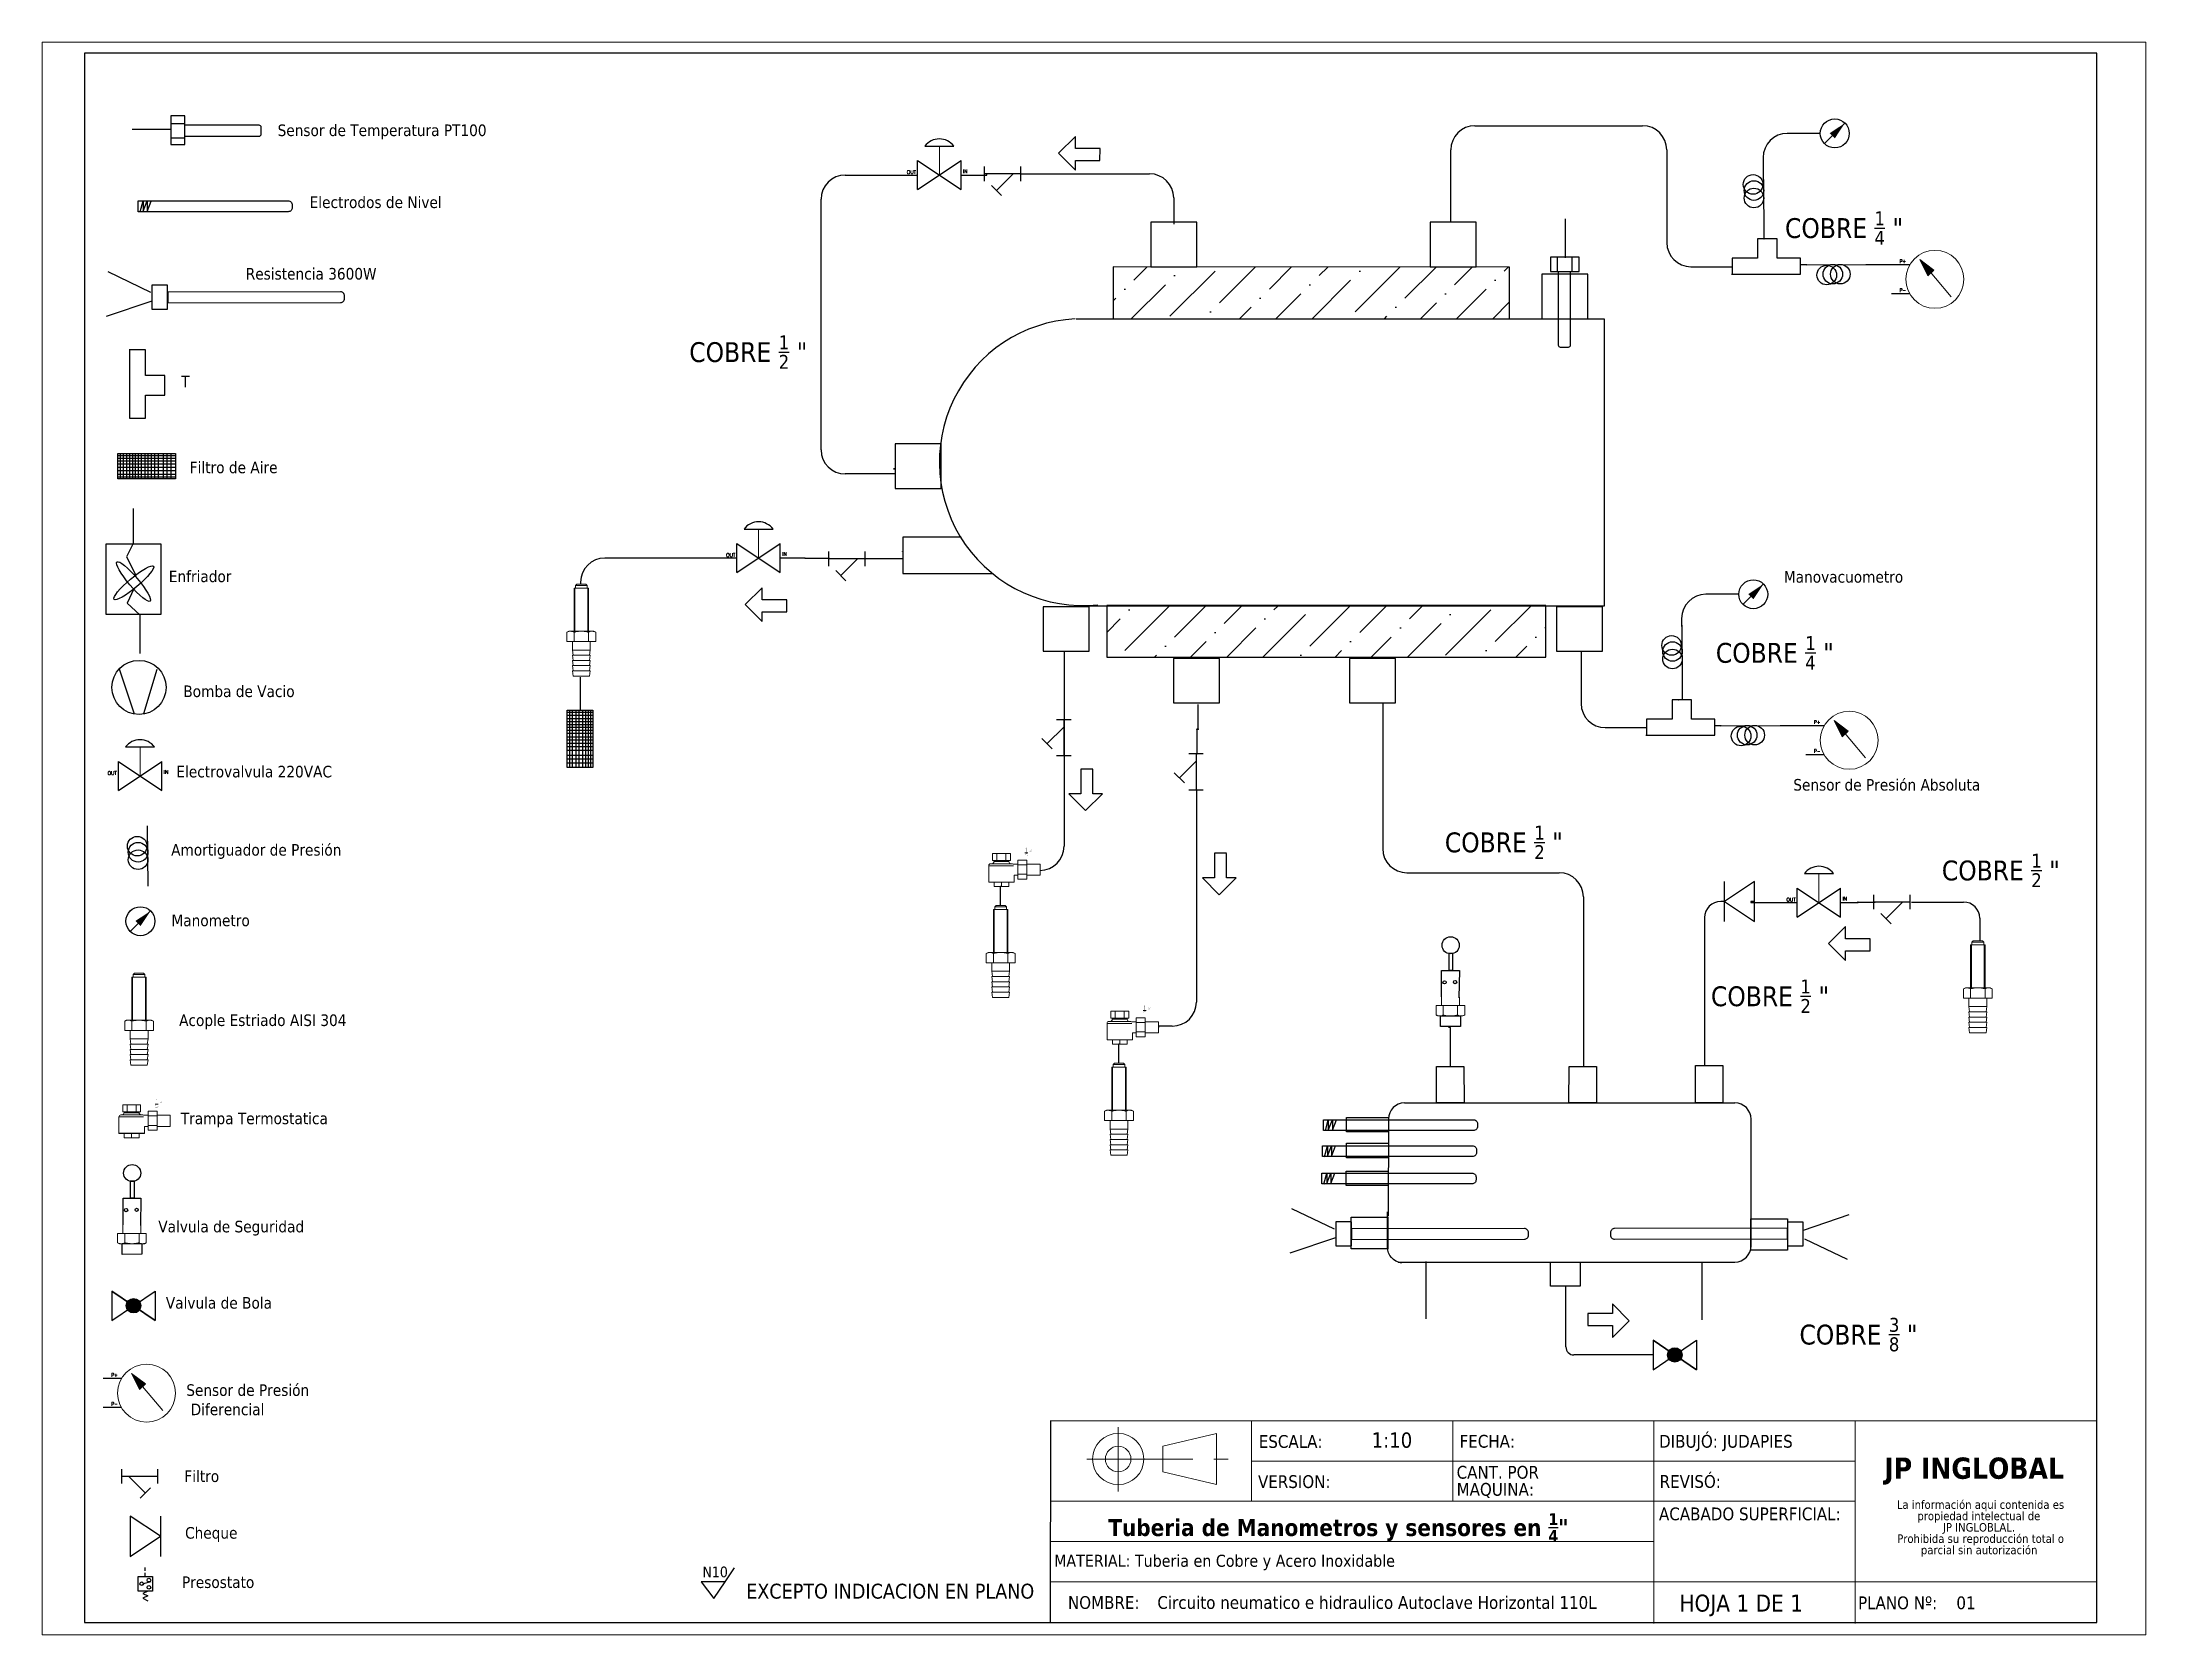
# Paper-space layout 'Layout1' of a CAD drawing. Header units: millimetres. Extents: x 0 to 257, y 1 to 195.
# The model-space entities are those that its viewports show. They can reach past a viewport. Long polylines and large blocks are cut down to what shows.
import ezdxf
from ezdxf.enums import TextEntityAlignment as Align

# ---------------------------------------------------------------- set-up
doc = ezdxf.new("R2010")
doc.units = ezdxf.units.MM
doc.linetypes.add('CENTERX2', pattern=[20.32, 12.7, -2.54, 2.54, -2.54])
for name, color, linetype in [('CONTORNO', 179, 'Continuous'), ('SYMS', 7, 'Continuous'), ('TERMS', 123, 'Continuous'), ('WIRENO', 250, 'Continuous'), ('WIRES', 7, 'Continuous')]:
    doc.layers.add(name, color=color, linetype=linetype)
doc.styles.add('SLDTEXTSTYLE0', font='tahoma.ttf')
doc.styles.add('SLDTEXTSTYLE1', font='')
doc.styles.get("Standard").update_dxf_attribs({"font": 'tahoma.ttf'})
doc.styles.add('WD', font='romans.shx')
doc.styles.get('SLDTEXTSTYLE1').set_extended_font_data('Tahoma', bold=True)

psp = doc.layouts.get("Layout1")

msp = doc.modelspace()

# ---------------------------------------------------------------- texts
at = {"char_height": 1.44, "attachment_point": 1}
for s, insert in [('\\A1;Sensor de Temperatura PT100', (39, 196.15)), ('\\A1;Electrodos de Nivel', (42.98, 187.21)), ('\\A1;Resistencia 3600W', (35.04, 178.32)), ('\\A1;T', (27.03, 164.94)), ('\\A1;Filtro de Aire', (28.08, 154.26)), ('\\A1;Enfriador', (25.48, 140.72)), ('\\A1;Manovacuometro', (226.14, 140.66)), ('\\A1;Bomba de Vacio', (27.28, 126.44)), ('\\A1;Electrovalvula 220VAC', (26.42, 116.46)), ('\\A1;Sensor de Presión Absoluta', (227.31, 114.82)), ('\\A1;Amortiguador de Presión', (25.77, 106.74)), ('\\A1;Manometro', (25.81, 97.97)), ('\\A1;Acople Estriado AISI 304', (26.76, 85.57)), ('\\A1;Trampa Termostatica', (26.97, 73.37)), ('\\A1;Valvula de Seguridad', (24.17, 59.93)), ('\\A1;Valvula de Bola', (25.11, 50.45)), ('\\A1;Sensor de Presión\\P Diferencial', (27.65, 39.61)), ('\\A1;Filtro', (27.41, 28.91)), ('\\A1;Cheque', (27.5, 21.87)), ('\\A1;Presostato', (27.11, 15.74))]:
    msp.add_mtext_dynamic_manual_height_columns(s, width=44.8708, gutter_width=1, heights=[0], dxfattribs=dict(at, insert=insert))
at = {"color": 7, "linetype": 'Continuous', "lineweight": 0, "attachment_point": 1, "style": 'SLDTEXTSTYLE0'}
for s, insert, char_height in [('ESCALA:', (160.9, 33.3), 1.587), ('FECHA:', (185.85, 33.32), 1.587), ('REVISÓ:', (210.7, 28.33), 1.587), ('VERSION:', (160.8, 28.31), 1.587), ('MATERIAL: Tuberia en Cobre y Acero Inoxidable', (135.47, 18.43), 1.5), ('HOJA 1 DE 1', (213.16, 13.48), 2.1167), ('PLANO Nº:    01', (235.35, 13.25), 1.5875)]:
    msp.add_mtext(s, dxfattribs=dict(at, insert=insert, char_height=char_height))
at = {"color": 7, "linetype": 'Continuous', "lineweight": 0, "insert": (135.6, 13.29), "char_height": 1.5875, "width": 77.536, "attachment_point": 1, "style": 'SLDTEXTSTYLE0'}
msp.add_mtext('\\pi-4.7625,l6.35,t12.7;NOMBRE:^ICircuito neumatico e hidraulico Autoclave Horizontal 110L ', dxfattribs=at)
at = {"layer": 'CONTORNO', "color": 7}
for s, insert, char_height, attachment_point, style in [('1:10', (177.44, 33.63), 1.905, 2, 'SLDTEXTSTYLE0'), ('DIBUJÓ: JUDAPIES', (210.63, 33.32), 1.5875, 1, 'SLDTEXTSTYLE0'), ('\\A1;Tuberia de Manometros y sensores en {\\H0.7x;\\S1/4;}" ', (170.8, 23.59), 2.1167, 2, 'SLDTEXTSTYLE1'), ('ACABADO SUPERFICIAL:', (210.62, 24.3), 1.5875, 1, 'SLDTEXTSTYLE0'), ('EXCEPTO INDICACION EN PLANO', (133, 14.83), 1.8521, 3, 'SLDTEXTSTYLE0')]:
    msp.add_mtext(s, dxfattribs=dict(at, insert=insert, char_height=char_height, attachment_point=attachment_point, style=style))
at = {"layer": 'CONTORNO', "attachment_point": 1}
for s, insert, char_height, style in [('JP INGLOBAL', (238.63, 30.51), 2.6458, 'SLDTEXTSTYLE1'), ('N10', (91.78, 16.96), 1.323, 'SLDTEXTSTYLE0')]:
    msp.add_mtext(s, dxfattribs=dict(at, insert=insert, char_height=char_height, style=style))
at = {"layer": 'WIRENO', "char_height": 2.4694, "attachment_point": 1}
for s, insert in [('\\A1;COBRE {\\H0.7x;\\S1/4;} "', (226.28, 185.35)), ('\\A1;COBRE {\\H0.7x;\\S1/2;} "', (90.14, 169.94)), ('\\A1;COBRE {\\H0.7x;\\S1/4;} "', (217.68, 132.57)), ('\\A1;COBRE {\\H0.7x;\\S1/2;} "', (184.01, 109.02)), ('\\A1;COBRE {\\H0.7x;\\S1/2;} "', (245.76, 105.53)), ('\\A1;COBRE {\\H0.7x;\\S1/2;} "', (217.08, 89.9)), ('\\A1;COBRE {\\H0.7x;\\S3/8;} "', (228.07, 47.86))]:
    msp.add_mtext_dynamic_manual_height_columns(s, width=15.0949, gutter_width=12.35, heights=[0], dxfattribs=dict(at, insert=insert))

# ---------------------------------------------------------------- blocks, each defined once
blk = doc.blocks.new('SW_NOTE_2')
at = {"layer": 'CONTORNO', "color": 0, "char_height": 1.0583, "attachment_point": 2, "style": 'SLDTEXTSTYLE0'}
for s, insert in [('La información aqui contenida es ', (10.29, 1.34)), ('propiedad intelectual de', (10.08, -0.07)), ('JP INGLOBLAL.', (10.1, -1.48)), ('Prohibida su reproducción total o ', (10.3, -2.89)), ('parcial sin autorización', (10.12, -4.3))]:
    blk.add_mtext(s, dxfattribs=dict(at, insert=insert))
blk = doc.blocks.new('SW_NOTE_4')
at = {"color": 0, "linetype": 'Continuous', "lineweight": 0, "char_height": 1.587, "attachment_point": 1, "style": 'SLDTEXTSTYLE0'}
for s, insert in [('CANT. POR ', (0, 2.02)), ('MAQUINA:', (0, -0.1))]:
    blk.add_mtext(s, dxfattribs=dict(at, insert=insert))
blk = doc.blocks.new('calderin')
for p, q in [((180.25, 72.34), (180.25, 65.19)), ((214.53, 72.24), (214.53, 65.08))]:
    blk.add_line(p, q)
for points in [[(181.58, 92.03), (181.56, 96.56), (184.99, 96.56), (185, 92.03)], [(198.03, 92.03), (198.05, 96.56), (201.47, 96.56), (201.46, 92.03)], [(213.74, 92.03), (213.75, 96.67), (217.17, 96.67), (217.17, 92.03)]]:
    blk.add_lwpolyline(points, close=True)
at = {"layer": 'WIRENO'}
for p, q in [((177.61, 92.03), (218.66, 92.03)), ((175.61, 90.03), (175.58, 77.95)), ((220.66, 74.26), (220.66, 90.03)), ((176.8, 72.26), (218.66, 72.26))]:
    blk.add_line(p, q, dxfattribs=at)
for points in [[(170.4, 90.24), (175.61, 90.24), (175.61, 88.43), (170.4, 88.43)], [(170.39, 87.01), (175.6, 87.01), (175.6, 85.2), (170.39, 85.2)], [(170.35, 83.57), (175.56, 83.57), (175.56, 81.76), (170.35, 81.76)], [(175.52, 73.92), (170.98, 73.92), (170.98, 77.82), (175.52, 77.82)], [(225.17, 73.73), (220.63, 73.73), (220.63, 77.63), (225.17, 77.63)], [(195.75, 72.25), (199.43, 72.25), (199.43, 69.27), (195.75, 69.27)]]:
    blk.add_lwpolyline(points, close=True, dxfattribs=at)
blk.add_lwpolyline([(177.19, 72.15), (177.22, 72.14, -0.37328), (175.5, 74.12), (175.5, 78.48)], format="xyb", dxfattribs=at)
for centre, start, end in [((177.61, 90.03), 90, 180), ((218.66, 90.03), 0, 90), ((218.66, 74.26), 270, 0)]:
    blk.add_arc(centre, 2, start, end, dxfattribs=at)
blk = doc.blocks.new('HGVA1_DIAPHRAGM_VALVE2')
at = {"color": 7, "linetype": 'Continuous', "lineweight": 0, "ltscale": 3.2258}
for p, q in [((-0.25, 0.5), (0.25, 0.5)), ((0, 0), (0, 0.5))]:
    blk.add_line(p, q, dxfattribs=at)
for p, q in [((-0.375, -0.25), (-0.375, 0.25)), ((-0.375, -0.25), (0.375, 0.25)), ((-0.375, 0.25), (0.375, -0.25)), ((0.375, -0.25), (0.375, 0.25))]:
    blk.add_line(p, q)
at = {"ltscale": 25.4, "flags": 128}
blk.add_lwpolyline([(0.25, 0.5, 0.5), (-0.25, 0.5)], format="xyb", close=True, dxfattribs=at)
at = {"style": 'WD', "flags": 1}
for tag, p in [('INST', (-0.469, 0.748)), ('TAG1', (-0.469, 0.378)), ('LOC', (-0.469, 0.587))]:
    blk.add_attdef(tag, text='', height=0.125, dxfattribs=at).set_placement(p, align=Align.RIGHT)
at = {"style": 'WD'}
blk.add_attdef('TERM01', text='', height=0.0625, dxfattribs=at).set_placement((-0.399, 0.018), align=Align.RIGHT)
for tag, p, height in [('X4TERM01', (-0.375, 0), 0.005), ('X1TERM02', (0.375, 0), 0.005), ('TERM02', (0.406, 0.036), 0.0625), ('RATING1', (0.388, -0.162), 0.125), ('DESC1', (0.388, -0.378), 0.125), ('DESC2', (0.388, -0.562), 0.125), ('DESC3', (0.388, -0.752), 0.125), ('WDTAGALT', (0.388, -0.907), 0.125)]:
    blk.add_attdef(tag, p, '', height=height, dxfattribs=at)
blk.add_attdef('XREF', text='', height=0.0625, rotation=0.0625, dxfattribs=at).set_placement((0.518, 0.271), align=Align.TOP_CENTER)
at = {"style": 'WD', "flags": 1}
for tag, p in [('WDTYPE', (-0.154, -0.127)), ('FAMILY', (-0.143, -0.17)), ('CAT', (-0.143, -0.215)), ('MFG', (-0.141, -0.246)), ('ASSYCODE', (-0.113, -0.275))]:
    blk.add_attdef(tag, text='', height=0.01, dxfattribs=at).set_placement(p, align=Align.CENTER)
blk = doc.blocks.new('HME1_PRESS_M')
blk.add_line((0.036, -0.088), (0.213, 0.089))
blk.add_circle((0.125, 0), 0.125)
blk.add_solid([(0.082, 0.002), (0.126, -0.042), (0.213, 0.089)])
at = {"style": 'WD', "width": 0.7}
for tag, p in [('INST', (0.125, 0.5)), ('LOC', (0.125, 0.344)), ('TAG1', (0.125, 0.188)), ('DESC1', (0.125, -0.344)), ('DESC2', (0.125, -0.5)), ('DESC3', (0.125, -0.656)), ('WDTAGALT', (0.125, -0.812))]:
    blk.add_attdef(tag, text='', height=0.125, dxfattribs=at).set_placement(p, align=Align.CENTER)
blk.add_attdef('TERM01', text='', height=0.0625, dxfattribs=at).set_placement((-0.032, 0.031), align=Align.RIGHT)
at = {"style": 'WD'}
for tag, p, height, flags in [('X4TERM01', (0, 0), 0.005, 1), ('WDTYPE', (0.062, 0.062), 0.01, 1), ('WDBLKNAM', (0.134, 0.001), 0.01, 9), ('X1TERM02', (0.248, 0), 0.005, 1), ('FAMILY', (0.13, -0.035), 0.01, 9)]:
    blk.add_attdef(tag, p, '', height=height, dxfattribs=dict(at, flags=flags))
at = {"style": 'WD', "width": 0.7}
for tag, p, height in [('TERM02', (0.28, 0.031), 0.0625), ('RATING1', (0.281, -0.188), 0.125)]:
    blk.add_attdef(tag, p, '', height=height, dxfattribs=at)
at = {"style": 'WD'}
blk.add_attdef('XREF', text='', height=0.0625, dxfattribs=at).set_placement((-0.031, -0.125), align=Align.RIGHT)
at = {"linetype": 'Continuous', "style": 'WD', "flags": 9}
for tag, p in [('MFG', (0.128, -0.085)), ('ASSYCODE', (0.13, -0.103)), ('CAT', (0.13, -0.066))]:
    blk.add_attdef(tag, p, '', height=0.01, dxfattribs=at)
blk = doc.blocks.new('Acople Estriado')
at = {"color": 7, "linetype": 'Continuous', "lineweight": 15}
for p, q in [((6.78, 5.633), (6.78, 5.138)), ((6.78, 5.633), (6.947, 5.633)), ((6.811, 5.678), (6.796, 5.663)), ((6.796, 5.663), (6.796, 5.633)), ((6.931, 5.663), (6.796, 5.663)), ((6.811, 5.678), (6.916, 5.678)), ((6.931, 5.663), (6.916, 5.678)), ((6.931, 5.633), (6.931, 5.663)), ((6.947, 5.138), (6.947, 5.633)), ((6.721, 5.138), (6.699, 5.126)), ((6.699, 5.126), (6.699, 5.019)), ((6.74, 5.138), (6.721, 5.138)), ((6.864, 5.138), (6.74, 5.138)), ((6.781, 5.126), (6.781, 5.019)), ((6.988, 5.138), (6.864, 5.138)), ((6.946, 5.126), (6.946, 5.019)), ((7.007, 5.138), (6.988, 5.138)), ((7.029, 5.126), (7.007, 5.138)), ((7.029, 5.126), (7.029, 5.019)), ((6.699, 5.019), (6.781, 5.019)), ((6.761, 5.019), (6.761, 4.922)), ((6.761, 4.922), (6.769, 4.862)), ((6.864, 4.922), (6.761, 4.922)), ((6.761, 4.862), (6.769, 4.802)), ((6.864, 4.862), (6.761, 4.862)), ((6.781, 5.019), (6.946, 5.019)), ((6.967, 4.922), (6.864, 4.922)), ((6.967, 4.862), (6.864, 4.862)), ((6.946, 5.019), (7.029, 5.019)), ((6.959, 4.862), (6.967, 4.922)), ((6.959, 4.802), (6.967, 4.862)), ((6.967, 4.922), (6.967, 5.019)), ((6.761, 4.802), (6.769, 4.742)), ((6.864, 4.802), (6.761, 4.802)), ((6.761, 4.742), (6.769, 4.682)), ((6.864, 4.742), (6.761, 4.742)), ((6.761, 4.682), (6.769, 4.622)), ((6.864, 4.682), (6.761, 4.682)), ((6.864, 4.622), (6.769, 4.622)), ((6.967, 4.802), (6.864, 4.802)), ((6.967, 4.742), (6.864, 4.742)), ((6.967, 4.682), (6.864, 4.682)), ((6.959, 4.622), (6.864, 4.622)), ((6.959, 4.742), (6.967, 4.802)), ((6.959, 4.682), (6.967, 4.742)), ((6.959, 4.622), (6.967, 4.682))]:
    blk.add_line(p, q, dxfattribs=at)
at = {"color": 7, "linetype": 'Continuous', "lineweight": 0}
for p, q in [((6.79, 5.633), (6.79, 5.138)), ((6.938, 5.633), (6.938, 5.138))]:
    blk.add_line(p, q, dxfattribs=at)
at = {"color": 7, "linetype": 'Continuous', "lineweight": 15}
for points, knots in [([(6.699, 5.126), (6.706, 5.13), (6.712, 5.133), (6.726, 5.137), (6.733, 5.138), (6.74, 5.138)], [0, 0, 0, 0, 0.5, 0.5, 1, 1, 1, 1]), ([(6.74, 5.138), (6.744, 5.138), (6.747, 5.138), (6.754, 5.137), (6.757, 5.136), (6.768, 5.133), (6.775, 5.13), (6.781, 5.126)], [0, 0, 0, 0, 0.25, 0.25, 0.5, 0.5, 1, 1, 1, 1]), ([(6.864, 5.138), (6.85, 5.138), (6.836, 5.137), (6.808, 5.133), (6.795, 5.13), (6.781, 5.126)], [0, 0, 0, 0, 0.5, 0.5, 1, 1, 1, 1]), ([(6.946, 5.126), (6.933, 5.13), (6.919, 5.133), (6.892, 5.137), (6.878, 5.138), (6.864, 5.138)], [0, 0, 0, 0, 0.5, 0.5, 1, 1, 1, 1]), ([(6.946, 5.126), (6.953, 5.13), (6.96, 5.133), (6.974, 5.137), (6.981, 5.138), (6.988, 5.138)], [0, 0, 0, 0, 0.5, 0.5, 1, 1, 1, 1]), ([(6.988, 5.138), (6.991, 5.138), (6.995, 5.138), (7.002, 5.137), (7.005, 5.136), (7.015, 5.133), (7.022, 5.13), (7.029, 5.126)], [0, 0, 0, 0, 0.25, 0.25, 0.5, 0.5, 1, 1, 1, 1])]:
    blk.add_open_spline(points, degree=3, knots=knots, dxfattribs=at)
blk = doc.blocks.new('Trampo')
for points in [[(117.2, 260.5), (116.2, 260.5), (116.2, 260.5), (116.6, 260.5), (116.6, 263.5), (116.2, 263), (116.1, 263.1), (116.7, 263.6), (116.7, 263.6), (116.7, 260.5), (117.2, 260.5)], [(117.7, 258.3), (117.2, 257.8), (116.2, 257.8), (115.7, 257.3), (115.7, 256.3), (117.7, 256.3), (117.7, 256.3), (115.6, 256.3), (115.6, 257.3), (116.2, 257.9), (117.2, 257.9), (117.7, 258.4), (117.7, 258.9), (117.2, 259.3), (116.2, 259.3), (115.7, 258.8), (115.6, 258.9), (116.2, 259.4), (117.2, 259.4), (117.7, 258.9)], [(119.7, 262.2), (119, 260.7), (118.9, 260.7), (119.6, 262.2)], [(120.5, 262.2), (119.7, 260.7), (119.6, 260.7), (120.4, 262.2)]]:
    blk.add_hatch(color=7).paths.add_polyline_path(points)
at = {"color": 7, "linetype": 'Continuous', "lineweight": 15}
for points in [[(90.5, 251.1), (90.5, 239.8), (90.5, 239.8)], [(92, 252.5), (106.7, 252.5), (106.7, 252.5)], [(93.1, 259.5), (105.5, 259.5), (105.5, 254.7), (93.1, 254.7)], [(93.1, 254.7), (93.1, 259.5), (93.1, 259.5)], [(94.2, 254.7), (94.2, 254), (94.2, 254)], [(96.2, 254.7), (96.2, 259.5), (96.2, 259.5)], [(102.4, 254.7), (102.4, 259.5), (102.4, 259.5)], [(104.5, 254), (104.5, 254.7), (104.5, 254.7)], [(110.7, 252.3), (107.4, 252.3), (107.4, 252.3)], [(117, 255), (110.7, 255), (110.7, 241.9), (117, 241.9)], [(117, 251.8), (110.7, 251.8), (110.7, 251.8)], [(117, 255), (117, 241.9), (117, 241.9)], [(126.1, 252.3), (117, 252.3), (117, 252.3)], [(126.1, 252.3), (126.1, 244.6), (126.1, 244.6)], [(107.9, 239.7), (90.7, 239.7), (90.7, 239.7)], [(104.5, 239.7), (104.5, 236.7), (94.2, 236.7), (94.2, 239.7)], [(99.3, 239.7), (99.3, 236.7), (99.3, 236.7)], [(108.2, 239.8), (108.2, 244.6), (108.2, 244.6)], [(108.2, 244.6), (110.7, 244.6), (110.7, 244.6)], [(117, 245.2), (110.7, 245.2), (110.7, 245.2)], [(117, 244.6), (126.1, 244.6), (126.1, 244.6)]]:
    blk.add_lwpolyline(points, dxfattribs=at)
at = {"color": 8, "linetype": 'Continuous', "lineweight": 15}
for points in [[(107.6, 251.1), (90.5, 251.1), (90.5, 251.1)], [(94.2, 254), (104.5, 254), (104.5, 254)], [(90.5, 239.8), (108.2, 239.8), (108.2, 239.8)]]:
    blk.add_lwpolyline(points, dxfattribs=at)
at = {"color": 7, "linetype": 'Continuous', "lineweight": 20}
blk.add_lwpolyline([(115.6, 260), (117.7, 260), (117.7, 260)], dxfattribs=at)
at = {"color": 7, "linetype": 'Continuous', "lineweight": 15}
for points in [[(91.9, 252.5), (91.1, 252.5), (90.5, 251.9), (90.5, 251.1)], [(92.7, 252.5), (93.5, 252.5), (94.1, 253.2), (94.1, 254)], [(104.5, 254), (104.5, 253.2), (105.1, 252.5), (105.9, 252.5)], [(107.4, 252.3), (107.1, 252.5), (106.9, 252.5), (106.6, 252.5)], [(90.5, 239.9), (90.5, 239.7), (90.6, 239.7), (90.7, 239.7)], [(107.9, 239.7), (108, 239.7), (108.1, 239.7), (108.1, 239.9)]]:
    blk.add_open_spline(points, degree=3, dxfattribs=at)
blk = doc.blocks.new('Valvula Tipo Anillo')
for p, q in [((7.88, 11.213), (7.88, 11.519)), ((7.88, 11.519), (8.084, 11.519)), ((8.084, 11.519), (8.079, 11.203))]:
    blk.add_line(p, q)
at = {"color": 7, "linetype": 'Continuous', "lineweight": 15}
for p, q in [((7.878, 11.21), (7.878, 11.113)), ((8.084, 11.113), (8.084, 11.21)), ((7.816, 11.006), (7.816, 11.113)), ((7.898, 11.113), (7.816, 11.113)), ((7.816, 11.006), (7.838, 10.994)), ((7.838, 10.994), (7.857, 10.994)), ((7.857, 10.994), (7.981, 10.994)), ((7.898, 11.006), (7.898, 11.113)), ((8.063, 11.113), (7.898, 11.113)), ((7.981, 10.994), (8.105, 10.994)), ((8.063, 11.006), (8.063, 11.113)), ((8.146, 11.113), (8.063, 11.113)), ((8.105, 10.994), (8.124, 10.994)), ((8.124, 10.994), (8.146, 11.006)), ((8.146, 11.006), (8.146, 11.113))]:
    blk.add_line(p, q, dxfattribs=at)
for points in [[(7.962, 11.521), (8.01, 11.521), (8.01, 11.713), (7.962, 11.713)], [(8.097, 10.995), (8.097, 10.873), (7.867, 10.871), (7.867, 10.993)]]:
    blk.add_lwpolyline(points, close=True)
for centre, radius in [((7.984, 11.807), 0.0981), ((7.914, 11.381), 0.0185), ((8.035, 11.384), 0.0185)]:
    blk.add_circle(centre, radius)
for points, knots in [([(7.857, 10.994), (7.854, 10.994), (7.85, 10.994), (7.843, 10.995), (7.84, 10.996), (7.829, 10.999), (7.823, 11.002), (7.816, 11.006)], [0, 0, 0, 0, 0.25, 0.25, 0.5, 0.5, 1, 1, 1, 1]), ([(7.898, 11.006), (7.892, 11.002), (7.885, 10.999), (7.871, 10.995), (7.864, 10.994), (7.857, 10.994)], [0, 0, 0, 0, 0.5, 0.5, 1, 1, 1, 1]), ([(7.898, 11.006), (7.912, 11.002), (7.926, 10.999), (7.953, 10.995), (7.967, 10.994), (7.981, 10.994)], [0, 0, 0, 0, 0.5, 0.5, 1, 1, 1, 1]), ([(7.981, 10.994), (7.995, 10.994), (8.009, 10.995), (8.036, 10.999), (8.05, 11.002), (8.063, 11.006)], [0, 0, 0, 0, 0.5, 0.5, 1, 1, 1, 1]), ([(8.105, 10.994), (8.101, 10.994), (8.098, 10.994), (8.091, 10.995), (8.087, 10.996), (8.077, 10.999), (8.07, 11.002), (8.063, 11.006)], [0, 0, 0, 0, 0.25, 0.25, 0.5, 0.5, 1, 1, 1, 1]), ([(8.146, 11.006), (8.139, 11.002), (8.132, 10.999), (8.119, 10.995), (8.112, 10.994), (8.105, 10.994)], [0, 0, 0, 0, 0.5, 0.5, 1, 1, 1, 1])]:
    blk.add_open_spline(points, degree=3, knots=knots, dxfattribs=at)
blk = doc.blocks.new('HGVA1_BALL_VALVE')
h = blk.add_hatch(color=256)
edge = h.paths.add_edge_path()
edge.add_arc((0, 0), 0.125, 0, 360)
at = {"ltscale": 3.2258}
for p, q in [((-0.375, 0.254), (0.375, -0.254)), ((-0.375, -0.254), (0.375, 0.254)), ((-0.375, 0.254), (-0.375, -0.254)), ((0.375, 0.254), (0.375, -0.254))]:
    blk.add_line(p, q, dxfattribs=at)
at = {"ltscale": 25.4, "flags": 128}
blk.add_lwpolyline([(0.375, 0.254), (0.375, -0.254), (-0.375, 0.254), (-0.375, -0.254)], close=True, dxfattribs=at)
at = {"ltscale": 3.2258}
blk.add_circle((0, 0), 0.125, dxfattribs=at)
at = {"ltscale": 25.4}
blk.add_circle((0, 0), 0.125, dxfattribs=at)
at = {"style": 'WD', "flags": 1}
for tag, height, p in [('INST', 0.125, (0.028, 0.678)), ('TAG1', 0.125, (0, 0.307)), ('LOC', 0.125, (0.011, 0.516)), ('FAMILY', 0.01, (-0.482, -0.121)), ('WDTYPE', 0.01, (-0.475, -0.062)), ('CAT', 0.01, (-0.482, -0.165)), ('MFG', 0.01, (-0.481, -0.197)), ('ASSYCODE', 0.01, (-0.453, -0.226))]:
    blk.add_attdef(tag, text='', height=height, dxfattribs=at).set_placement(p, align=Align.CENTER)
at = {"style": 'WD'}
blk.add_attdef('TERM01', text='', height=0.0625, dxfattribs=at).set_placement((-0.399, 0.018), align=Align.RIGHT)
for tag, p, height in [('X4TERM01', (-0.375, 0), 0.005), ('X8TERM02', (0, 0), 0.005), ('TERM02', (0.052, -0.037), 0.0625), ('X1TERM03', (0.375, 0), 0.005), ('TERM03', (0.406, 0.036), 0.0625), ('RATING1', (0.409, -0.162), 0.125), ('DESC1', (0.409, -0.341), 0.125), ('DESC2', (0.409, -0.525), 0.125), ('DESC3', (0.409, -0.715), 0.125), ('WDTAGALT', (0.409, -0.873), 0.125)]:
    blk.add_attdef(tag, p, '', height=height, dxfattribs=at)
blk.add_attdef('XREF', text='', height=0.0625, rotation=0.0625, dxfattribs=at).set_placement((0.541, 0.293), align=Align.TOP_CENTER)
blk = doc.blocks.new('HMT1_DIFFERENTIAL_PRESSURE_GAUGE')
blk.add_hatch(color=7).paths.add_polyline_path([(-0.26, 0.34), (-0.12, 0.06), (-0.02, 0.16)])
for p, q in [((-0.437, 0.25), (-0.75, 0.25)), ((-0.437, -0.25), (-0.75, -0.25))]:
    blk.add_line(p, q)
at = {"color": 7, "linetype": 'Continuous', "lineweight": 0, "ltscale": 645.15999}
for p, q in [((-0.26, 0.34), (0.28, -0.3)), ((-0.26, 0.34), (-0.12, 0.06)), ((-0.26, 0.34), (-0.02, 0.16)), ((-0.12, 0.06), (-0.02, 0.16))]:
    blk.add_line(p, q, dxfattribs=at)
at = {"color": 255, "linetype": 'Continuous', "lineweight": 0, "ltscale": 25.4, "flags": 128}
blk.add_lwpolyline([(-0.26, 0.34), (-0.12, 0.06), (-0.02, 0.16)], close=True, dxfattribs=at)
at = {"color": 7, "linetype": 'Continuous', "lineweight": 0, "ltscale": 645.15999}
blk.add_circle((0, 0), 0.5, dxfattribs=at)
at = {"style": 'WD', "width": 0.7}
for tag, p in [('INST', (-0.01, 0.781)), ('LOC', (-0.01, 0.656)), ('TAG1', (-0.01, 0.531)), ('DESC1', (0.021, -0.625)), ('DESC2', (0.021, -0.75)), ('WDTAGALT', (0.021, -1)), ('DESC3', (0.021, -0.875))]:
    blk.add_attdef(tag, text='', height=0.0938, dxfattribs=at).set_placement(p, align=Align.CENTER)
at = {"style": 'WD'}
for tag, p, height, flags in [('X4TERM01', (-0.75, 0.25), 0.005, 1), ('X1TERM03', (0.5, 0), 0.005, 1), ('X4TERM02', (-0.75, -0.25), 0.005, 1), ('WDBLKNAM', (-0.209, -0.188), 0.01, 9), ('FAMILY', (-0.208, -0.062), 0.01, 9)]:
    blk.add_attdef(tag, p, '', height=height, dxfattribs=dict(at, flags=flags))
at = {"style": 'WD', "width": 0.7}
for tag, p in [('TERM01', (-0.5, 0.281)), ('TERM02', (-0.5, -0.219))]:
    blk.add_attdef(tag, text='', height=0.0625, dxfattribs=at).set_placement(p, align=Align.RIGHT)
for tag, p, height in [('TERM03', (0.531, 0.031), 0.0625), ('RATING1', (0.469, -0.375), 0.0938)]:
    blk.add_attdef(tag, p, '', height=height, dxfattribs=at)
at = {"style": 'WD'}
blk.add_attdef('XREF', text='', height=0.0625, dxfattribs=at).set_placement((-0.438, -0.406), align=Align.RIGHT)
at = {"flags": 1}
blk.add_attdef('WDTYPE', (-0.219, -0.25), '', height=0.01, dxfattribs=at)
at = {"linetype": 'Continuous', "style": 'WD', "flags": 9}
for tag, p in [('ASSYCODE', (-0.208, -0.156)), ('CAT', (-0.208, -0.094)), ('MFG', (-0.208, -0.125))]:
    blk.add_attdef(tag, p, '', height=0.01, dxfattribs=at)
blk = doc.blocks.new('HST1_STRAINER_Y_TYPE')
at = {"ltscale": 3.2258}
for p, q in [((0, 0.125), (0, -0.125)), ((0.625, 0.125), (0.625, -0.125)), ((0, 0), (0.625, 0)), ((0.125, 0), (0.412, -0.287)), ((0.324, -0.376), (0.501, -0.199))]:
    blk.add_line(p, q, dxfattribs=at)
at = {"style": 'WD', "flags": 1}
for tag, height, p in [('INST', 0.125, (0.33, 0.71)), ('TAG1', 0.125, (0.324, 0.34)), ('LOC', 0.125, (0.306, 0.549)), ('FAMILY', 0.01, (1.09, 0.044)), ('CAT', 0.01, (1.09, -0.001)), ('WDTYPE', 0.01, (1.102, -0.093)), ('MFG', 0.01, (1.092, -0.032)), ('ASSYCODE', 0.01, (1.12, -0.061))]:
    blk.add_attdef(tag, text='', height=height, dxfattribs=at).set_placement(p, align=Align.CENTER)
at = {"style": 'WD'}
for tag, height, p in [('WDTAGALT', 0.125, (0.035, 0.2)), ('TERM01', 0.0625, (-0.024, 0.018))]:
    blk.add_attdef(tag, text='', height=height, dxfattribs=at).set_placement(p, align=Align.RIGHT)
for tag, p, height in [('X4TERM01', (0, 0), 0.005), ('RATING1', (0.6, 0.18), 0.125), ('X1TERM03', (0.625, 0), 0.005), ('TERM03', (0.632, 0.013), 0.0625), ('DESC1', (-0.666, -0.258), 0.125), ('DESC2', (-0.666, -0.442), 0.125), ('X8TERM02', (0.412, -0.287), 0.005), ('TERM02', (0.447, -0.365), 0.0625), ('DESC3', (-0.666, -0.632), 0.125)]:
    blk.add_attdef(tag, p, '', height=height, dxfattribs=at)
blk.add_attdef('XREF', text='', height=0.0625, rotation=0.0625, dxfattribs=at).set_placement((0.649, -0.434), align=Align.TOP_CENTER)
blk = doc.blocks.new('HVL1_PRESS_SW')
for p, q in [((-0.031, -0.126), (-0.031, 0.125)), ((-0.031, 0.125), (0.219, 0.125)), ((0.061, 0.005), (0.198, 0.04)), ((0.094, 0.222), (0.094, 0.282)), ((0.094, 0.125), (0.094, 0.188)), ((0.219, 0.125), (0.219, -0.126)), ((0.219, -0.126), (-0.031, -0.126)), ((0.135, -0.126), (0.052, -0.167)), ((0.052, -0.167), (0.135, -0.209)), ((0.135, -0.209), (0.052, -0.251)), ((0.052, -0.251), (0.135, -0.293))]:
    blk.add_line(p, q)
for centre in [(0.032, 0), (0.156, 0.063), (0.156, -0.063)]:
    blk.add_circle(centre, 0.0314)
at = {"style": 'WD', "width": 0.7}
for tag, height, p in [('INST', 0.125, (-0.062, 0.5)), ('LOC', 0.125, (-0.062, 0.344)), ('TAG1', 0.125, (-0.062, 0.188)), ('TERM01', 0.0625, (-0.062, 0.031)), ('DESC1', 0.125, (-0.062, -0.281)), ('DESC2', 0.125, (-0.062, -0.438)), ('RATING1', 0.125, (0.775, -0.281)), ('WDTAGALT', 0.125, (-0.062, -0.75)), ('DESC3', 0.125, (-0.062, -0.594))]:
    blk.add_attdef(tag, text='', height=height, dxfattribs=at).set_placement(p, align=Align.RIGHT)
at = {"style": 'WD'}
for tag, p, height, flags in [('X4TERM01', (0, 0), 0.005, 1), ('WDTYPE', (0.062, 0.062), 0.01, 1), ('X2TERM04', (0.094, 0.281), 0.005, 1), ('X1TERM02', (0.187, 0.063), 0.005, 1), ('WDBLKNAM', (0.405, 0.344), 0.01, 9), ('FAMILY', (0.406, 0.312), 0.01, 9), ('X1TERM03', (0.187, -0.063), 0.005, 1)]:
    blk.add_attdef(tag, p, '', height=height, dxfattribs=dict(at, flags=flags))
at = {"style": 'WD', "width": 0.7}
for tag, p in [('TERM04', (0.125, 0.25)), ('TERM02', (0.25, 0.094)), ('TERM03', (0.25, -0.031))]:
    blk.add_attdef(tag, p, '', height=0.0625, dxfattribs=at)
at = {"linetype": 'Continuous', "style": 'WD', "flags": 9}
for tag, p in [('ASSYCODE', (0.406, 0.219)), ('CAT', (0.406, 0.281)), ('MFG', (0.406, 0.25))]:
    blk.add_attdef(tag, p, '', height=0.01, dxfattribs=at)
at = {"style": 'WD', "width": 0.7}
blk.add_attdef('TERM05', text='', height=0.0625, dxfattribs=at).set_placement((0.125, -0.406), align=Align.CENTER)
at = {"style": 'WD'}
blk.add_attdef('XREF', (0.281, -0.375), '', height=0.0625, dxfattribs=at)
blk = doc.blocks.new('ColaMarrano')
at = {"layer": 'WIRENO'}
blk.add_line((96.3, 200.92), (96.42, 188.45), dxfattribs=at)
for centre in [(94.22, 196.73), (94.4, 195.47), (94.4, 193.92)]:
    blk.add_circle(centre, 2.03, dxfattribs=at)
blk = doc.blocks.new('HDI1')
for p, q in [((0.0469, 0), (-0.0469, 0.0625)), ((-0.0469, 0.0625), (-0.0469, -0.0625)), ((-0.0469, -0.0625), (0.0469, 0)), ((0.0469, 0.0625), (0.0469, -0.0625))]:
    blk.add_line(p, q)
at = {"style": 'WD'}
for tag, width, p in [('INST', 0.7, (0, 0.8883)), ('LOC', 0.7, (0, 0.7187)), ('DESC1', 0.7, (0, 0.5625)), ('DESC2', 0.7, (0, 0.4062)), ('RATING1', 0.9, (0.0055, 0.0938))]:
    blk.add_attdef(tag, text='', height=0.125, dxfattribs=dict(at, width=width)).set_placement(p, align=Align.CENTER)
blk.add_attdef('TAG1', text='', height=0.125, dxfattribs=at).set_placement((0, 0.25), align=Align.CENTER)
for tag, p, height, flags in [('WDBLKNAM', (0.2047, 0.1329), 0.01, 9), ('FAMILY', (0.2047, 0.1523), 0.01, 9), ('X4TERM01', (-0.0469, 0), 0.0125, 1), ('X1TERM02', (0.0469, 0), 0.0125, 1)]:
    blk.add_attdef(tag, p, '', height=height, dxfattribs=dict(at, flags=flags))
at = {"linetype": 'Continuous', "style": 'WD', "flags": 9}
for tag, p in [('ASSYCODE', (0.2188, 0.0625)), ('MFG', (0.2278, 0.0887)), ('CAT', (0.2297, 0.1082))]:
    blk.add_attdef(tag, text='', height=0.01, dxfattribs=at).set_placement(p, align=Align.CENTER)
at = {"linetype": 'Continuous', "style": 'WD', "flags": 8}
blk.add_attdef('TERM01', text='', height=0.125, dxfattribs=at).set_placement((-0.125, -0.0312), align=Align.TOP_RIGHT)
blk.add_attdef('TERM02', text='', height=0.125, dxfattribs=at).set_placement((0.1094, -0.0314), align=Align.TOP_LEFT)
at = {"style": 'WD', "width": 0.9}
blk.add_attdef('RATING2', text='', height=0.125, dxfattribs=at).set_placement((0.0055, -0.1876), align=Align.TOP_CENTER)
blk = doc.blocks.new('WDDOT')
for radius in [0.03, 0.0187, 0.00929]:
    blk.add_circle((0, 0), radius)
blk = doc.blocks.new('Resistencia')
at = {"layer": 'WIRENO'}
for p, q in [((112.31, 58.18), (107.01, 60.71)), ((112.43, 57.1), (106.77, 55.17))]:
    blk.add_line(p, q, dxfattribs=at)
blk.add_lwpolyline([(114.4, 59.08), (112.46, 59.08), (112.46, 56.11), (114.4, 56.11)], close=True, dxfattribs=at)
blk.add_lwpolyline([(135.9, 58.24), (114.42, 58.21), (114.42, 56.89), (135.9, 56.92, 0.414214), (136.4, 57.42), (136.4, 57.74, 0.414214)], format="xyb", close=True, dxfattribs=at)
blk = doc.blocks.new('Nivel')
at = {"layer": 'WIRENO'}
for p, q in [((103.38, 60.01), (103.74, 61.39)), ((103.74, 61.39), (103.74, 60.1)), ((103.74, 60.1), (104.25, 61.39)), ((104.25, 61.39), (104.25, 60.07)), ((104.25, 60.07), (104.74, 61.36))]:
    blk.add_line(p, q, dxfattribs=at)
blk.add_lwpolyline([(103.12, 61.39), (121.77, 61.39, -0.414214), (122.27, 60.89), (122.27, 60.54, -0.414214), (121.77, 60.04), (103.12, 60.04)], format="xyb", close=True, dxfattribs=at)
blk = doc.blocks.new('Bomba Vacio')
at = {"layer": 'WIRENO'}
for p, q in [((222.52, 152.69), (218.83, 163.9)), ((224.82, 152.84), (228.2, 163.9))]:
    blk.add_line(p, q, dxfattribs=at)
blk.add_circle((223.65, 159.36), 6.72, dxfattribs=at)
blk = doc.blocks.new('Cooler')
at = {"layer": 'WIRENO'}
for p, q in [((61.05, 155.36), (61.05, 161.29)), ((60.91, 155.36), (59.87, 153.28)), ((59.87, 153.28), (61.37, 150.31)), ((61.09, 147.98), (60.01, 145.56)), ((60.01, 145.56), (62.09, 143.63)), ((62.09, 143.63), (62.09, 137.25))]:
    blk.add_line(p, q, dxfattribs=at)
blk.add_lwpolyline([(56.51, 155.41), (65.57, 155.41), (65.57, 143.72), (56.51, 143.72)], close=True, dxfattribs=at)
for centre, major_axis in [((61.09, 148.97), (-3.26, -2.75)), ((61.05, 149.16), (2.75, -3.26))]:
    blk.add_ellipse(centre, major_axis=major_axis, ratio=0.188132, dxfattribs=at)
blk = doc.blocks.new('Filtro')
at = {"layer": 'WIRENO'}
for p, q in [((95.97, 119.72), (103.12, 119.72)), ((95.97, 119.41), (103.12, 119.41)), ((95.97, 119.07), (103.12, 119.07)), ((95.97, 118.71), (103.12, 118.71)), ((95.97, 118.27), (103.12, 118.27)), ((95.97, 117.88), (103.12, 117.88)), ((96.25, 119.99), (96.25, 116.83)), ((96.62, 119.95), (96.62, 116.79)), ((97.03, 119.95), (97.03, 116.79)), ((97.4, 119.95), (97.4, 116.79)), ((97.77, 119.99), (97.77, 116.83)), ((98.1, 119.99), (98.1, 116.83)), ((98.51, 119.99), (98.51, 116.83)), ((98.88, 119.95), (98.88, 116.79)), ((99.33, 119.99), (99.33, 116.83)), ((99.7, 119.99), (99.7, 116.83)), ((100.11, 119.99), (100.11, 116.83)), ((100.52, 119.99), (100.52, 116.83)), ((100.98, 119.99), (100.98, 116.83)), ((101.59, 119.99), (101.59, 116.83)), ((102.04, 119.99), (102.04, 116.83)), ((102.54, 119.99), (102.54, 116.83)), ((95.97, 117.41), (103.12, 117.41)), ((95.97, 117.08), (103.12, 117.08))]:
    blk.add_line(p, q, dxfattribs=at)
blk.add_lwpolyline([(95.95, 119.98), (103.11, 119.98), (103.11, 116.82), (95.95, 116.82)], close=True, dxfattribs=at)
blk = doc.blocks.new('TT')
at = {"layer": 'WIRENO'}
for p, q in [((59.03, 150.75), (59.05, 142.17)), ((61.02, 150.66), (59.05, 150.66)), ((61.02, 147.48), (61.02, 150.66)), ((63.45, 147.48), (61.02, 147.48)), ((63.45, 145.05), (63.45, 147.48)), ((61.02, 142.17), (61.02, 145.05)), ((61.02, 145.05), (63.45, 145.05)), ((59.05, 142.17), (61.02, 142.17))]:
    blk.add_line(p, q, dxfattribs=at)
blk = doc.blocks.new('PT100')
at = {"layer": 'WIRENO'}
for p, q in [((92.1, 58.19), (82.46, 58.19)), ((92, 59.72), (95.38, 59.72)), ((92, 56.1), (95.38, 56.1))]:
    blk.add_line(p, q, dxfattribs=at)
blk.add_lwpolyline([(95.5, 61.6), (92, 61.6), (92, 54.47), (95.5, 54.47)], close=True, dxfattribs=at)
blk.add_lwpolyline([(95.5, 59.35), (113.92, 59.35, -0.414214), (114.42, 58.85), (114.42, 56.97, -0.414214), (113.92, 56.47), (95.5, 56.47)], format="xyb", close=True, dxfattribs=at)
blk = doc.blocks.new('tanquecondinple')
at = {"layer": 'WIRENO'}
h = blk.add_hatch(dxfattribs=at)
h.set_pattern_fill('ANSI36', color=256)
h.paths.add_polyline_path([(123.84, 182.83), (123.84, 176.41), (173.09, 176.37), (173.09, 182.79)])
h.paths.add_polyline_path([(177.59, 134.34), (177.59, 140.68), (123.04, 140.68), (123.04, 134.34)])
for p, q in [((104.94, 149.25), (97.7, 149.25)), ((97.7, 149.25), (97.7, 144.74)), ((97.7, 144.74), (108.84, 144.74))]:
    blk.add_line(p, q)
for p, q in [((119.24, 176.39), (184.85, 176.39)), ((184.85, 176.39), (184.85, 140.68)), ((184.85, 140.68), (120.42, 140.68))]:
    blk.add_line(p, q, dxfattribs=at)
for points in [[(128.5, 182.84), (134.23, 182.84), (134.23, 188.37), (128.5, 188.37)], [(163.21, 182.84), (168.94, 182.84), (168.94, 188.37), (163.21, 188.37)], [(123.84, 176.41), (173.09, 176.37), (173.09, 182.79), (123.84, 182.83)], [(177.09, 176.39), (182.83, 176.39), (182.83, 181.92), (177.09, 181.92)], [(96.74, 155.29), (102.47, 155.29), (102.47, 160.82), (96.74, 160.82)], [(115.13, 135.06), (120.86, 135.06), (120.86, 140.59), (115.13, 140.59)], [(123.04, 134.34), (177.59, 134.34), (177.59, 140.76), (123.04, 140.76)], [(178.9, 135.06), (184.63, 135.06), (184.63, 140.59), (178.9, 140.59)], [(131.33, 128.64), (137.06, 128.64), (137.06, 134.17), (131.33, 134.17)], [(153.18, 128.64), (158.92, 128.64), (158.92, 134.17), (153.18, 134.17)]]:
    blk.add_lwpolyline(points, close=True, dxfattribs=at)
blk.add_arc((120.06, 158.57), 17.82, 93.0287, 276.0162, dxfattribs=at)

# ---------------------------------------------------------------- hatches: boundary and pattern name
at = {"layer": 'WIRENO'}
h = msp.add_hatch(dxfattribs=at)
h.set_pattern_fill('AR-CONC', color=256)
h.set_pattern_definition([(50, (-135.13, 26.59), (182.185, -15.94), [19.05, -209.55]), (355, (-135.13, 26.6), (-35.24, 191.06), [15.24, -167.64]), (100.45, (-119.95, 25.26), (146.94, 175.12), [16.19, -178.09]), (46.18, (-135.13, 77.4), (271.08, -42.04), [28.57, -314.32]), (96.64, (-112.54, 73.9), (237.4, 247.43), [24.29, -267.14]), (351.18, (-135.13, 77.4), (237.4, 247.43), [22.86, -251.46]), (21, (-109.73, 64.69), (151.614, -102.265), [19.05, -209.55]), (326, (-109.73, 64.7), (61.8, 184.19), [15.24, -167.64]), (71.45, (-97.1, 56.17), (213.42, 81.92), [16.19, -178.09]), (37.5, (-135.13, 26.59), (3.089, 84.555), [0, -165.608, 0, -170.18, 0, -168.275]), (7.5, (-135.13, 26.59), (66.82, 100.18), [0, -97.028, 0, -161.798, 0, -64.135]), (327.5, (-191.77, 26.59), (135.59, -5.729), [0, -63.5, 0, -198.12, 0, -262.89]), (317.5, (-217.17, 26.59), (148.13, 25.426), [0, -82.55, 0, -131.572, 0, -186.69])])
h.paths.add_polyline_path([(6.04, 219.76), (2.98, 219.76), (2.98, 221.25), (0.88, 219.16), (2.98, 217.05), (2.98, 218.26), (6.04, 218.26)])
h.paths.add_polyline_path([(-36.14, 149.05), (-39.21, 149.05), (-39.21, 150.55), (-41.3, 148.45), (-39.21, 146.35), (-39.21, 147.55), (-36.14, 147.55)])
h.paths.add_polyline_path([(-63.13, 165.85), (-64.63, 165.86), (-64.63, 162.79), (-66.13, 162.79), (-64.04, 160.69), (-61.93, 162.79), (-63.13, 162.79)])
h.paths.add_polyline_path([(-59.54, 130.73), (-60.74, 130.73), (-60.74, 133.79), (-62.24, 133.79), (-62.24, 130.73), (-63.74, 130.73), (-61.65, 128.63)])
h.paths.add_polyline_path([(-6.3, 128.32), (-8.41, 126.22), (-7.21, 126.22), (-7.21, 123.15), (-5.7, 123.15), (-5.7, 126.22), (-4.21, 126.22)])
h.paths.add_polyline_path([(71.8, 74.09), (69.7, 76.2), (69.7, 75), (66.64, 75), (66.64, 73.5), (69.7, 73.5), (69.7, 72)])
h.paths.add_polyline_path([(98.67, 123.07), (96.57, 120.98), (98.67, 118.87), (98.67, 120.07), (101.73, 120.07), (101.73, 121.57), (98.67, 121.57)])
h = msp.add_hatch(dxfattribs=at)
h.set_pattern_fill('AR-CONC', color=256, scale=0.5)
h.set_pattern_definition([(50, (94.65, 114.085), (91.09, -7.97), [9.525, -104.775]), (355, (94.65, 114.085), (-17.62, 95.53), [7.62, -83.82]), (100.45, (102.24, 113.42), (73.47, 87.56), [8.095, -89.045]), (46.18, (94.65, 139.49), (135.54, -21.02), [14.29, -157.16]), (96.64, (105.94, 137.73), (118.7, 123.71), [12.14, -133.57]), (351.18, (94.65, 139.49), (118.7, 123.71), [11.43, -125.73]), (21, (107.35, 133.135), (75.81, -51.13), [9.525, -104.775]), (326, (107.35, 133.135), (30.9, 92.09), [7.62, -83.82]), (71.45, (113.66, 128.87), (106.71, 40.96), [8.095, -89.045]), (37.5, (94.647, 114.085), (1.544, 42.278), [0, -82.804, 0, -85.09, 0, -84.1375]), (7.5, (94.647, 114.085), (33.41, 50.09), [0, -48.514, 0, -80.899, 0, -32.0675]), (327.5, (66.326, 114.085), (67.795, -2.864), [0, -31.75, 0, -99.06, 0, -131.445]), (317.5, (53.626, 114.085), (74.065, 12.713), [0, -41.275, 0, -65.786, 0, -93.345])])
h.paths.add_polyline_path([(138.11, 191.67), (141.17, 191.67), (141.18, 193.17), (138.11, 193.17), (138.11, 194.66), (136.01, 192.57), (138.11, 190.46)])
h = msp.add_hatch(dxfattribs=at)
h.set_pattern_fill('AR-CONC', color=256)
h.paths.add_polyline_path([(141.18, 193.17), (138.11, 193.17), (138.11, 194.66), (136.01, 192.57), (138.11, 190.46), (138.11, 191.67), (141.17, 191.67)])
h = msp.add_hatch(dxfattribs=at)
h.set_pattern_fill('AR-CONC', color=256, scale=0.5)
h.set_pattern_definition([(50, (35.29, 88.97), (91.09, -7.97), [9.525, -104.775]), (355, (35.29, 88.97), (-17.62, 95.53), [7.62, -83.82]), (100.45, (42.88, 88.3), (73.47, 87.56), [8.095, -89.045]), (46.18, (35.29, 114.37), (135.54, -21.02), [14.29, -157.16]), (96.64, (46.59, 112.62), (118.7, 123.71), [12.14, -133.57]), (351.18, (35.3, 114.37), (118.7, 123.71), [11.43, -125.73]), (21, (47.99, 108.02), (75.81, -51.13), [9.525, -104.775]), (326, (47.99, 108.02), (30.9, 92.09), [7.62, -83.82]), (71.45, (54.31, 103.76), (106.71, 40.96), [8.095, -89.045]), (37.5, (35.293, 88.967), (1.544, 42.278), [0, -82.804, 0, -85.09, 0, -84.1375]), (7.5, (35.293, 88.967), (33.41, 50.09), [0, -48.514, 0, -80.899, 0, -32.0675]), (327.5, (6.972, 88.967), (67.795, -2.864), [0, -31.75, 0, -99.06, 0, -131.445]), (317.5, (-5.73, 88.97), (74.065, 12.713), [0, -41.275, 0, -65.786, 0, -93.345])])
h.paths.add_polyline_path([(81.44, 165.13), (81.44, 163.64), (83.53, 165.73), (81.44, 167.84), (81.44, 166.63), (78.37, 166.63), (78.37, 165.13)])
h = msp.add_hatch(dxfattribs=at)
h.set_pattern_fill('AR-CONC', color=256, scale=0.5)
h.set_pattern_definition([(50, (26.89, 57.81), (91.09, -7.97), [9.525, -104.775]), (355, (26.89, 57.81), (-17.62, 95.53), [7.62, -83.82]), (100.45, (34.485, 57.15), (73.47, 87.56), [8.095, -89.045]), (46.18, (26.89, 83.21), (135.54, -21.02), [14.29, -157.16]), (96.64, (38.19, 81.46), (118.7, 123.71), [12.14, -133.57]), (351.18, (26.9, 83.21), (118.7, 123.71), [11.43, -125.73]), (21, (39.59, 76.86), (75.81, -51.13), [9.525, -104.775]), (326, (39.59, 76.86), (30.9, 92.09), [7.62, -83.82]), (71.45, (45.91, 72.6), (106.71, 40.96), [8.095, -89.045]), (37.5, (26.894, 57.81), (1.544, 42.278), [0, -82.804, 0, -85.09, 0, -84.1375]), (7.5, (26.894, 57.81), (33.41, 50.09), [0, -48.514, 0, -80.899, 0, -32.0675]), (327.5, (-1.427, 57.81), (67.795, -2.864), [0, -31.75, 0, -99.06, 0, -131.445]), (317.5, (-14.13, 57.81), (74.065, 12.713), [0, -41.275, 0, -65.786, 0, -93.345])])
h.paths.add_polyline_path([(71.1, 134.1), (73.2, 136.2), (72, 136.2), (72, 139.26), (70.5, 139.26), (70.5, 136.2), (69, 136.2)])
h = msp.add_hatch(dxfattribs=at)
h.set_pattern_fill('AR-CONC', color=256)
h.paths.add_polyline_path([(101.3, 138.28), (101.3, 137.08), (98.24, 137.08), (98.24, 135.57), (101.31, 135.57), (101.31, 134.08), (103.4, 136.17)])
h.paths.add_polyline_path([(97.73, 116.8), (96.23, 116.8), (96.23, 113.73), (94.73, 113.73), (96.82, 111.64), (98.93, 113.73), (97.73, 113.73)])
h.paths.add_polyline_path([(121.65, 101.49), (119.55, 99.4), (121.65, 97.29), (121.65, 98.49), (124.72, 98.49), (124.72, 99.99), (121.65, 99.99)])
h.paths.add_polyline_path([(100.12, 84.73), (98.62, 84.73), (98.62, 81.67), (97.12, 81.67), (99.21, 79.57), (101.32, 81.67), (100.12, 81.67)])
h.paths.add_polyline_path([(204.83, 49.61), (204.83, 48.41), (201.77, 48.41), (201.77, 46.9), (204.83, 46.9), (204.83, 45.41), (206.93, 47.5)])
h.paths.add_polyline_path([(236.86, 94.98), (233.8, 94.98), (233.8, 96.48), (231.7, 94.39), (233.8, 92.28), (233.8, 93.48), (236.86, 93.48)])
h = msp.add_hatch(dxfattribs=at)
h.set_pattern_fill('AR-CONC', color=256, scale=0.5)
h.set_pattern_definition([(50, (52.46, 43.38), (91.09, -7.97), [9.525, -104.775]), (355, (52.46, 43.38), (-17.62, 95.53), [7.62, -83.82]), (100.45, (60.05, 42.714), (73.47, 87.56), [8.095, -89.045]), (46.18, (52.46, 68.78), (135.54, -21.02), [14.29, -157.16]), (96.64, (63.76, 67.03), (118.7, 123.71), [12.14, -133.57]), (351.18, (52.46, 68.78), (118.7, 123.71), [11.43, -125.73]), (21, (65.16, 62.43), (75.81, -51.13), [9.525, -104.775]), (326, (65.16, 62.43), (30.9, 92.09), [7.62, -83.82]), (71.45, (71.48, 58.17), (106.71, 40.96), [8.095, -89.045]), (37.5, (52.46, 43.38), (1.544, 42.278), [0, -82.804, 0, -85.09, 0, -84.1375]), (7.5, (52.46, 43.38), (33.41, 50.09), [0, -48.514, 0, -80.899, 0, -32.0675]), (327.5, (24.14, 43.38), (67.795, -2.864), [0, -31.75, 0, -99.06, 0, -131.445]), (317.5, (11.44, 43.38), (74.065, 12.713), [0, -41.275, 0, -65.786, 0, -93.345])])
h.paths.add_polyline_path([(95.92, 120.96), (98.99, 120.96), (98.99, 122.46), (95.92, 122.46), (95.92, 123.96), (93.83, 121.86), (95.92, 119.76)])
h = msp.add_hatch(dxfattribs=at)
h.set_pattern_fill('AR-CONC', color=256, scale=0.5)
h.set_pattern_definition([(50, (29.284, 25.75), (91.09, -7.97), [9.525, -104.775]), (355, (29.28, 25.75), (-17.62, 95.53), [7.62, -83.82]), (100.45, (36.875, 25.09), (73.47, 87.56), [8.095, -89.045]), (46.18, (29.28, 51.15), (135.54, -21.02), [14.29, -157.16]), (96.64, (40.58, 49.4), (118.7, 123.71), [12.14, -133.57]), (351.18, (29.28, 51.15), (118.7, 123.71), [11.43, -125.73]), (21, (41.984, 44.8), (75.81, -51.13), [9.525, -104.775]), (326, (41.98, 44.8), (30.9, 92.09), [7.62, -83.82]), (71.45, (48.3, 40.54), (106.71, 40.96), [8.095, -89.045]), (37.5, (29.284, 25.75), (1.544, 42.278), [0, -82.804, 0, -85.09, 0, -84.1375]), (7.5, (29.284, 25.75), (33.41, 50.09), [0, -48.514, 0, -80.899, 0, -32.0675]), (327.5, (0.963, 25.75), (67.795, -2.864), [0, -31.75, 0, -99.06, 0, -131.445]), (317.5, (-11.74, 25.75), (74.065, 12.713), [0, -41.275, 0, -65.786, 0, -93.345])])
h.paths.add_polyline_path([(73.49, 102.04), (75.59, 104.14), (74.39, 104.14), (74.39, 107.2), (72.89, 107.2), (72.89, 104.14), (71.39, 104.14)])
h = msp.add_hatch(dxfattribs=at)
h.set_pattern_fill('AR-CONC', color=256, scale=0.5)
h.set_pattern_definition([(50, (111.784, 24.14), (91.09, -7.97), [9.525, -104.775]), (355, (111.78, 24.14), (-17.62, 95.53), [7.62, -83.82]), (100.45, (119.375, 23.47), (73.47, 87.56), [8.095, -89.045]), (46.18, (111.78, 49.54), (135.54, -21.02), [14.29, -157.16]), (96.64, (123.08, 47.79), (118.7, 123.71), [12.14, -133.57]), (351.18, (111.78, 49.54), (118.7, 123.71), [11.43, -125.73]), (21, (124.484, 43.19), (75.81, -51.13), [9.525, -104.775]), (326, (124.48, 43.19), (30.9, 92.09), [7.62, -83.82]), (71.45, (130.8, 38.93), (106.71, 40.96), [8.095, -89.045]), (37.5, (111.784, 24.138), (1.544, 42.278), [0, -82.804, 0, -85.09, 0, -84.1375]), (7.5, (111.784, 24.138), (33.41, 50.09), [0, -48.514, 0, -80.899, 0, -32.0675]), (327.5, (83.463, 24.138), (67.795, -2.864), [0, -31.75, 0, -99.06, 0, -131.445]), (317.5, (70.763, 24.14), (74.065, 12.713), [0, -41.275, 0, -65.786, 0, -93.345])])
h.paths.add_polyline_path([(155.99, 100.43), (158.09, 102.52), (156.89, 102.52), (156.89, 105.59), (155.39, 105.59), (155.39, 102.52), (153.89, 102.52)])
h = msp.add_hatch(dxfattribs=at)
h.set_pattern_fill('AR-CONC', color=256, scale=0.5)
h.set_pattern_definition([(50, (83.924, 21.13), (91.09, -7.97), [9.525, -104.775]), (355, (83.92, 21.13), (-17.62, 95.53), [7.62, -83.82]), (100.45, (91.515, 20.464), (73.47, 87.56), [8.095, -89.045]), (46.18, (83.92, 46.53), (135.54, -21.02), [14.29, -157.16]), (96.64, (95.22, 44.78), (118.7, 123.71), [12.14, -133.57]), (351.18, (83.92, 46.53), (118.7, 123.71), [11.43, -125.73]), (21, (96.624, 40.18), (75.81, -51.13), [9.525, -104.775]), (326, (96.62, 40.18), (30.9, 92.09), [7.62, -83.82]), (71.45, (102.94, 35.92), (106.71, 40.96), [8.095, -89.045]), (37.5, (83.924, 21.13), (1.544, 42.278), [0, -82.804, 0, -85.09, 0, -84.1375]), (7.5, (83.924, 21.13), (33.41, 50.09), [0, -48.514, 0, -80.899, 0, -32.0675]), (327.5, (55.603, 21.13), (67.795, -2.864), [0, -31.75, 0, -99.06, 0, -131.445]), (317.5, (42.903, 21.13), (74.065, 12.713), [0, -41.275, 0, -65.786, 0, -93.345])])
h.paths.add_polyline_path([(129.43, 99.63), (130.92, 99.63), (128.83, 101.72), (126.72, 99.63), (127.93, 99.63), (127.93, 96.56), (129.43, 96.56)])
h = msp.add_hatch(dxfattribs=at)
h.set_pattern_fill('AR-CONC', color=256, scale=0.5)
h.set_pattern_definition([(50, (190.336, 15.9), (91.09, -7.97), [9.525, -104.775]), (355, (190.34, 15.9), (-17.62, 95.53), [7.62, -83.82]), (100.45, (197.93, 15.24), (73.47, 87.56), [8.095, -89.045]), (46.18, (190.34, 41.3), (135.54, -21.02), [14.29, -157.16]), (96.64, (201.63, 39.55), (118.7, 123.71), [12.14, -133.57]), (351.18, (190.34, 41.3), (118.7, 123.71), [11.43, -125.73]), (21, (203.036, 34.95), (75.81, -51.13), [9.525, -104.775]), (326, (203.04, 34.95), (30.9, 92.09), [7.62, -83.82]), (71.45, (209.35, 30.69), (106.71, 40.96), [8.095, -89.045]), (37.5, (190.336, 15.9), (1.544, 42.278), [0, -82.804, 0, -85.09, 0, -84.1375]), (7.5, (190.336, 15.9), (33.41, 50.09), [0, -48.514, 0, -80.899, 0, -32.0675]), (327.5, (162.015, 15.9), (67.795, -2.864), [0, -31.75, 0, -99.06, 0, -131.445]), (317.5, (149.315, 15.9), (74.065, 12.713), [0, -41.275, 0, -65.786, 0, -93.345])])
h.paths.add_polyline_path([(233.8, 93.48), (236.86, 93.48), (236.86, 94.98), (233.8, 94.98), (233.8, 96.48), (231.7, 94.39), (233.8, 92.28)])
h = msp.add_hatch(dxfattribs=at)
h.set_pattern_fill('AR-CONC', color=256, scale=0.5)
h.set_pattern_definition([(50, (160.04, -29.775), (91.09, -7.97), [9.525, -104.775]), (355, (160.04, -29.78), (-17.62, 95.53), [7.62, -83.82]), (100.45, (167.63, -30.44), (73.47, 87.56), [8.095, -89.045]), (46.18, (160.04, -4.38), (135.54, -21.02), [14.29, -157.16]), (96.64, (171.33, -6.13), (118.7, 123.71), [12.14, -133.57]), (351.18, (160.04, -4.38), (118.7, 123.71), [11.43, -125.73]), (21, (172.74, -10.725), (75.81, -51.13), [9.525, -104.775]), (326, (172.74, -10.73), (30.9, 92.09), [7.62, -83.82]), (71.45, (179.06, -14.99), (106.71, 40.96), [8.095, -89.045]), (37.5, (160.04, -29.775), (1.544, 42.278), [0, -82.804, 0, -85.09, 0, -84.1375]), (7.5, (160.04, -29.775), (33.41, 50.09), [0, -48.514, 0, -80.899, 0, -32.0675]), (327.5, (131.717, -29.775), (67.795, -2.864), [0, -31.75, 0, -99.06, 0, -131.445]), (317.5, (119.02, -29.775), (74.065, 12.713), [0, -41.275, 0, -65.786, 0, -93.345])])
h.paths.add_polyline_path([(204.83, 46.9), (204.83, 45.41), (206.93, 47.5), (204.83, 49.61), (204.83, 48.41), (201.77, 48.41), (201.77, 46.9)])

# ---------------------------------------------------------------- linework, layer by layer
at = {"color": 7, "linetype": 'Continuous'}
for p, q in [((265, 205), (15, 205)), ((15, 205), (15, 10)), ((265, 10), (265, 205)), ((15, 10), (265, 10))]:
    msp.add_line(p, q, dxfattribs=at)
at = {"color": 7, "linetype": 'CENTERX2', "lineweight": 0}
for p, q in [((265, 51.17), (265, 10)), ((143.43, 34.29), (143.43, 26.3)), ((139.53, 30.32), (157.1, 30.32)), ((134.96, 10), (265, 10))]:
    msp.add_line(p, q, dxfattribs=at)
at = {"color": 7, "linetype": 'Continuous', "lineweight": 30}
msp.add_line((135.02, 34.97), (134.96, 10), dxfattribs=at)
at = {"color": 7, "linetype": 'Continuous', "lineweight": 0}
for p, q in [((265, 35.07), (135, 35.07)), ((160, 35.09), (160, 25.07)), ((185, 35.07), (185, 25.07)), ((210, 35.07), (210, 9.87)), ((235, 35.07), (235, 9.9)), ((155.64, 33.5), (148.97, 31.91)), ((148.97, 31.91), (148.97, 28.74)), ((155.64, 27.15), (155.64, 33.5)), ((235, 30.07), (160, 30.07)), ((148.97, 28.74), (155.64, 27.15)), ((235, 25.07), (134.99, 25.07)), ((210, 20.07), (134.99, 20.07)), ((265, 15.07), (134.99, 15.07))]:
    msp.add_line(p, q, dxfattribs=at)
for radius in [3.18, 1.59]:
    msp.add_circle((143.43, 30.32), radius, dxfattribs=at)
at = {"layer": 'CONTORNO'}
for p, q in [((94.61, 15.07), (95.78, 16.79)), ((91.62, 15.07), (93.19, 13.01)), ((94.61, 15.07), (91.62, 15.07)), ((93.19, 13.01), (94.61, 15.07))]:
    msp.add_line(p, q, dxfattribs=at)
at = {"layer": 'WIRENO'}
for p, q in [((138.11, 194.66), (136.01, 192.57)), ((138.11, 193.17), (138.11, 194.66)), ((136.01, 192.57), (138.11, 190.46)), ((141.18, 193.17), (138.11, 193.17)), ((138.11, 190.46), (138.11, 191.67)), ((138.11, 191.67), (141.17, 191.67)), ((141.17, 191.67), (141.18, 193.17)), ((99.19, 138.58), (97.1, 136.49)), ((99.19, 137.09), (99.19, 138.58)), ((97.1, 136.49), (99.2, 134.38)), ((102.26, 137.09), (99.19, 137.09)), ((102.26, 135.58), (102.26, 137.09)), ((99.2, 134.38), (99.2, 135.58)), ((99.2, 135.58), (102.26, 135.58)), ((140.29, 116.05), (138.79, 116.05)), ((138.79, 116.05), (138.79, 112.99)), ((140.29, 112.99), (140.29, 116.05)), ((138.79, 112.99), (137.3, 112.99)), ((137.3, 112.99), (139.39, 110.89)), ((139.39, 110.89), (141.5, 112.99)), ((141.5, 112.99), (140.29, 112.99)), ((156.89, 105.59), (155.39, 105.59)), ((155.39, 105.59), (155.39, 102.52)), ((156.89, 102.52), (156.89, 105.58)), ((155.39, 102.52), (153.89, 102.52)), ((153.89, 102.52), (155.99, 100.43)), ((155.99, 100.43), (158.09, 102.52)), ((158.09, 102.52), (156.89, 102.52)), ((233.8, 96.48), (231.7, 94.39)), ((231.7, 94.39), (233.8, 92.28)), ((233.8, 94.98), (233.8, 96.48)), ((236.86, 94.98), (233.8, 94.98)), ((236.86, 93.48), (236.86, 94.98)), ((233.8, 92.28), (233.8, 93.48)), ((233.8, 93.48), (236.86, 93.48)), ((201.77, 48.41), (201.77, 46.9)), ((204.83, 48.41), (201.77, 48.41)), ((206.93, 47.5), (204.83, 49.61)), ((204.83, 49.61), (204.83, 48.41)), ((204.83, 45.41), (206.93, 47.5)), ((201.77, 46.9), (204.83, 46.9)), ((204.83, 46.9), (204.83, 45.41))]:
    msp.add_line(p, q, dxfattribs=at)
at = {"layer": 'WIRES'}
for p, q in [((187.76, 195.99), (208.59, 195.99)), ((230.66, 195.04), (226.56, 195.04)), ((184.76, 184), (184.76, 192.99)), ((211.59, 192.99), (211.59, 181.48)), ((223.56, 192.04), (223.56, 191.05)), ((109.52, 189.86), (118.51, 189.86)), ((123.91, 189.86), (127.13, 189.86)), ((127.13, 190.02), (126.78, 190.02)), ((127.13, 189.86), (127.13, 190.02)), ((131.28, 190.02), (147.33, 190.02)), ((106.52, 155.72), (106.52, 186.86)), ((150.33, 187.02), (150.33, 183.76)), ((223.63, 183.73), (223.63, 181.94)), ((223.63, 181.94), (223.68, 181.94)), ((214.59, 178.48), (219.71, 178.48)), ((229, 178.69), (228.19, 178.69)), ((239.5, 178.71), (236.33, 178.71)), ((115.7, 152.72), (109.52, 152.72)), ((115.57, 153.45), (115.57, 153.28)), ((96.05, 142.28), (79.64, 142.28)), ((104.51, 142.28), (101.45, 142.28)), ((104.51, 142.23), (104.51, 142.28)), ((107.58, 142.23), (104.51, 142.23)), ((111.33, 142.23), (116.51, 142.23)), ((116.51, 142.23), (116.66, 142.23)), ((116.64, 143.08), (116.64, 143.13)), ((76.64, 139.28), (76.64, 139.02)), ((220.54, 137.77), (216.43, 137.77)), ((213.43, 134.77), (213.43, 133.78)), ((136.71, 130.69), (136.71, 106.47)), ((200.95, 130.69), (200.95, 124.2)), ((76.58, 127.48), (76.58, 123.45)), ((213.51, 126.45), (213.51, 124.67)), ((76.58, 123.45), (76.61, 123.45)), ((153.36, 121.01), (153.36, 124.08)), ((176.3, 124.27), (176.3, 106.17)), ((212.99, 124.66), (213.04, 124.66)), ((153.23, 117.94), (153.23, 121.01)), ((153.23, 121.01), (153.36, 121.01)), ((203.95, 121.2), (209.07, 121.2)), ((218.36, 121.41), (217.55, 121.41)), ((228.86, 121.43), (225.69, 121.43)), ((153.1, 117.94), (153.23, 117.94)), ((153.1, 113.44), (153.15, 113.44)), ((153.15, 113.44), (153.15, 87.11)), ((179.3, 103.17), (198.23, 103.17)), ((128.82, 99.09), (128.82, 101.5)), ((128.82, 101.5), (128.86, 101.5)), ((201.23, 100.17), (201.23, 79.33)), ((218.75, 99.6), (218.29, 99.6)), ((222.5, 99.6), (222.05, 99.6)), ((222.05, 99.6), (222.05, 99.47)), ((222.05, 99.47), (227.79, 99.47)), ((233.19, 99.47), (235.34, 99.47)), ((235.34, 99.47), (235.34, 99.53)), ((235.34, 99.53), (237.48, 99.53)), ((241.98, 99.53), (248.47, 99.53)), ((216.29, 97.6), (216.29, 79.19)), ((250.47, 97.53), (250.47, 94.7)), ((150.15, 84.11), (148.42, 84.11)), ((148.42, 84.11), (148.42, 83.96)), ((184.71, 83.96), (184.47, 83.96)), ((184.71, 79.1), (184.71, 83.96)), ((143.52, 79.5), (143.52, 81.9)), ((143.52, 81.9), (143.56, 81.9)), ((201.23, 79.33), (201.23, 79.21)), ((201.23, 79.21), (201.23, 79.09)), ((199.05, 51.74), (199.05, 51.82)), ((199.05, 51.66), (199.05, 51.74)), ((199.05, 44.25), (199.05, 51.66)), ((209.89, 43.25), (200.05, 43.25))]:
    msp.add_line(p, q, dxfattribs=at)
for centre, radius, start, end in [((187.76, 192.99), 3, 90, 180), ((208.59, 192.99), 3, 0, 90), ((226.56, 192.04), 3, 90, 180), ((109.52, 186.86), 3, 90, 180), ((147.33, 187.02), 3, 0, 90), ((214.59, 181.48), 3, 180, 270), ((109.52, 155.72), 3, 180, 270), ((79.64, 139.28), 3, 90, 180), ((216.43, 134.77), 3, 90, 180), ((203.95, 124.2), 3, 180, 270), ((133.71, 106.47), 3, 270, 0), ((179.3, 106.17), 3, 180, 270), ((198.23, 100.17), 3, 0, 90), ((218.29, 97.6), 2, 90, 180), ((248.47, 97.53), 2, 0, 90), ((150.15, 87.11), 3, 270, 0), ((200.05, 44.25), 1, 180, 270)]:
    msp.add_arc(centre, radius, start, end, dxfattribs=at)

# ---------------------------------------------------------------- block references
for name, p, xscale, yscale, zscale in [('Acople Estriado', (2.6, 77.69), 10.8, 10.8, 10.8), ('Trampo', (111.12, 59.02), 0.17928, 0.17928, 0.17928), ('Acople Estriado', (54.7, 37.77), 10.8, 10.8, 10.8), ('Valvula Tipo Anillo', (98.51, -33.36), 10.8, 10.8, 10.8), ('Acople Estriado', (176.11, 33.38), 10.8, 10.8, 10.8), ('Acople Estriado', (-52.35, 29.36), 10.8, 10.8, 10.8), ('Trampo', (125.82, 39.43), 0.17928, 0.17928, 0.17928), ('Acople Estriado', (69.4, 18.17), 10.8, 10.8, 10.8), ('Trampo', (3.06, 27.81), 0.17928, 0.17928, 0.17928), ('Valvula Tipo Anillo', (-65.3, -61.66), 10.8, 10.8, 10.8)]:
    msp.add_blockref(name, p, dxfattribs=dict(xscale=xscale, yscale=yscale, zscale=zscale))
at = {"color": 7, "linetype": 'Continuous', "lineweight": 0}
msp.add_blockref('SW_NOTE_4', (185.48, 27.45), dxfattribs=at)
at = {"layer": 'CONTORNO', "color": 7}
msp.add_blockref('SW_NOTE_2', (240.28, 23.85), dxfattribs=at)
at = {"layer": 'SYMS'}
for name, p, xscale, yscale, zscale in [('HME1_PRESS_M', (230.66, 195.04), 14.4, 14.4, 14.4), ('HST1_STRAINER_Y_TYPE', (131.28, 190.02), -7.199999999999999, 7.199999999999999, 7.199999999999999), ('HST1_STRAINER_Y_TYPE', (111.94, 142.17), -7.199999999999999, 7.199999999999999, 7.199999999999999), ('HME1_PRESS_M', (220.54, 137.77), 14.4, 14.4, 14.4), ('HST1_STRAINER_Y_TYPE', (241.78, 99.53), -7.199999999999999, 7.199999999999999, 7.199999999999999), ('HME1_PRESS_M', (20.15, 97.15), 14.4, 14.4, 14.4), ('HGVA1_BALL_VALVE', (21.1, 49.37), 7.199999999999999, 7.199999999999999, 7.199999999999999), ('HGVA1_BALL_VALVE', (212.59, 43.25), 7.199999999999999, 7.199999999999999, 7.199999999999999), ('HST1_STRAINER_Y_TYPE', (19.59, 28.18), 7.199999999999999, 7.199999999999999, 7.199999999999999), ('HDI1', (22.57, 20.73), 40, 40, 40), ('HVL1_PRESS_SW', (21.88, 14.83), 7.199999999999999, 7.199999999999999, 7.199999999999999)]:
    msp.add_blockref(name, p, dxfattribs=dict(at, xscale=xscale, yscale=yscale, zscale=zscale))
ref = msp.add_blockref('HGVA1_DIAPHRAGM_VALVE2', (121.21, 189.86), dxfattribs=dict(at, xscale=7.199999999999999, yscale=7.199999999999999, zscale=7.199999999999999))
ref.add_attrib('TERM01', 'OUT', dxfattribs={"layer": 'TERMS', "height": 0.45, "style": 'WD'}).set_placement((118.33, 190), align=Align.RIGHT)
ref.add_attrib('TERM02', 'IN', (124.13, 190.12), dxfattribs={"layer": 'TERMS', "height": 0.45, "style": 'WD'})
ref = msp.add_blockref('HMT1_DIFFERENTIAL_PRESSURE_GAUGE', (244.9, 176.91), dxfattribs=dict(at, xscale=7.199999999999999, yscale=7.199999999999999, zscale=7.199999999999999))
ref.add_attrib('TERM02', 'P-', dxfattribs={"layer": 'TERMS', "height": 0.45, "style": 'WD', "width": 0.7}).set_placement((241.3, 175.33), align=Align.RIGHT)
ref.add_attrib('TERM01', 'P+', dxfattribs={"layer": 'TERMS', "height": 0.45, "style": 'WD', "width": 0.7}).set_placement((241.3, 178.93), align=Align.RIGHT)
ref = msp.add_blockref('HGVA1_DIAPHRAGM_VALVE2', (98.75, 142.28), dxfattribs=dict(at, xscale=7.199999999999999, yscale=7.199999999999999, zscale=7.199999999999999))
ref.add_attrib('TERM01', 'OUT', dxfattribs={"layer": 'TERMS', "height": 0.45, "style": 'WD'}).set_placement((95.88, 142.42), align=Align.RIGHT)
ref.add_attrib('TERM02', 'IN', (101.68, 142.54), dxfattribs={"layer": 'TERMS', "height": 0.45, "style": 'WD'})
for p in [(104.51, 142.28), (104.51, 142.23), (104.51, 142.23), (153.23, 121.01), (153.23, 121.01), (153.36, 121.01), (235.34, 99.53), (235.34, 99.47), (235.34, 99.47)]:
    msp.add_blockref('WDDOT', p, dxfattribs=at)
ref = msp.add_blockref('HMT1_DIFFERENTIAL_PRESSURE_GAUGE', (234.26, 119.63), dxfattribs=dict(at, xscale=7.199999999999999, yscale=7.199999999999999, zscale=7.199999999999999))
ref.add_attrib('TERM02', 'P-', dxfattribs={"layer": 'TERMS', "height": 0.45, "style": 'WD', "width": 0.7}).set_placement((230.66, 118.06), align=Align.RIGHT)
ref.add_attrib('TERM01', 'P+', dxfattribs={"layer": 'TERMS', "height": 0.45, "style": 'WD', "width": 0.7}).set_placement((230.66, 121.66), align=Align.RIGHT)
for name, p, xscale, yscale, zscale, rotation in [('HST1_STRAINER_Y_TYPE', (136.67, 122.18), 7.199999999999999, 7.199999999999999, 7.199999999999999, 270), ('HST1_STRAINER_Y_TYPE', (153.1, 117.94), 7.199999999999999, 7.199999999999999, 7.199999999999999, 270), ('HDI1', (220.62, 99.6), 40, 40, 40, 180)]:
    msp.add_blockref(name, p, dxfattribs=dict(at, xscale=xscale, yscale=yscale, zscale=zscale, rotation=rotation))
ref = msp.add_blockref('HGVA1_DIAPHRAGM_VALVE2', (21.91, 115.2), dxfattribs=dict(at, xscale=7.199999999999999, yscale=7.199999999999999, zscale=7.199999999999999))
ref.add_attrib('TERM01', 'OUT', dxfattribs={"layer": 'TERMS', "height": 0.45, "style": 'WD'}).set_placement((19.03, 115.33), align=Align.RIGHT)
ref.add_attrib('TERM02', 'IN', (24.84, 115.45), dxfattribs={"layer": 'TERMS', "height": 0.45, "style": 'WD'})
ref = msp.add_blockref('HGVA1_DIAPHRAGM_VALVE2', (230.49, 99.47), dxfattribs=dict(at, xscale=7.199999999999999, yscale=7.199999999999999, zscale=7.199999999999999))
ref.add_attrib('TERM01', 'OUT', dxfattribs={"layer": 'TERMS', "height": 0.45, "style": 'WD'}).set_placement((227.61, 99.6), align=Align.RIGHT)
ref.add_attrib('TERM02', 'IN', (233.41, 99.73), dxfattribs={"layer": 'TERMS', "height": 0.45, "style": 'WD'})
ref = msp.add_blockref('HMT1_DIFFERENTIAL_PRESSURE_GAUGE', (22.72, 38.51), dxfattribs=dict(at, xscale=7.199999999999999, yscale=7.199999999999999, zscale=7.199999999999999))
ref.add_attrib('TERM02', 'P-', dxfattribs={"layer": 'TERMS', "height": 0.45, "style": 'WD', "width": 0.7}).set_placement((19.12, 36.93), align=Align.RIGHT)
ref.add_attrib('TERM01', 'P+', dxfattribs={"layer": 'TERMS', "height": 0.45, "style": 'WD', "width": 0.7}).set_placement((19.12, 40.53), align=Align.RIGHT)
at = {"layer": 'WIRENO'}
for name, p, xscale, yscale, zscale in [('PT100', (-20.29, 166.42), 0.5, 0.5, 0.5), ('ColaMarrano', (165.78, 70.66), 0.6, 0.6, 0.6), ('Cooler', (-24.69, 27.48), 0.75, 0.75, 0.75), ('ColaMarrano', (155.66, 13.38), 0.6, 0.6, 0.6), ('Bomba Vacio', (-90.05, 46.52), 0.5, 0.5, 0.5), ('ColaMarrano', (-34.98, -11.56), 0.6, 0.6, 0.6)]:
    msp.add_blockref(name, p, dxfattribs=dict(at, xscale=xscale, yscale=yscale, zscale=zscale))
for name, p in [('Nivel', (-81.46, 125.27)), ('tanquecondinple', (18.97, -4.37)), ('Resistencia', (-89.08, 117.11)), ('TT', (-38.45, 17.48)), ('Filtro', (-76.82, 35.28)), ('calderin', (1.4, -17.46)), ('Nivel', (65.8, 11.1)), ('Nivel', (65.68, 7.86)), ('Nivel', (65.62, 4.47)), ('Resistencia', (58, 0.72))]:
    msp.add_blockref(name, p, dxfattribs=at)
for name, p, xscale, yscale, zscale, rotation in [('PT100', (169.92, 225.65), 0.5, 0.5, 0.5, 270), ('ColaMarrano', (349.5, 120.91), 0.6, 0.6, 0.6, 90), ('ColaMarrano', (338.86, 63.63), 0.6, 0.6, 0.6, 90)]:
    msp.add_blockref(name, p, dxfattribs=dict(at, xscale=xscale, yscale=yscale, zscale=zscale, rotation=rotation))
for name, p, rotation in [('TT', (370.36, 118.5), 90), ('Filtro', (-41.83, 219.34), 270), ('TT', (359.72, 61.22), 90), ('Resistencia', (341, 115.88), 180)]:
    msp.add_blockref(name, p, dxfattribs=dict(at, rotation=rotation))

msp.set_redraw_order([(e.dxf.handle, doc.entitydb.next_handle()) for e in msp.query("TEXT MTEXT ATTDEF DIMENSION ARC_DIMENSION")])  # texts and dimensions are drawn at this point

# ---------------------------------------------------------------- viewports
at = {"layer": '0', "view_target_point": (140.43, 107.42)}
psp.add_viewport(center=(128.74, 97.73), size=(256.73, 194.3942), view_center_point=(0, 0.01), view_height=197.9235, dxfattribs=at)

doc.saveas('drawing.dxf')
